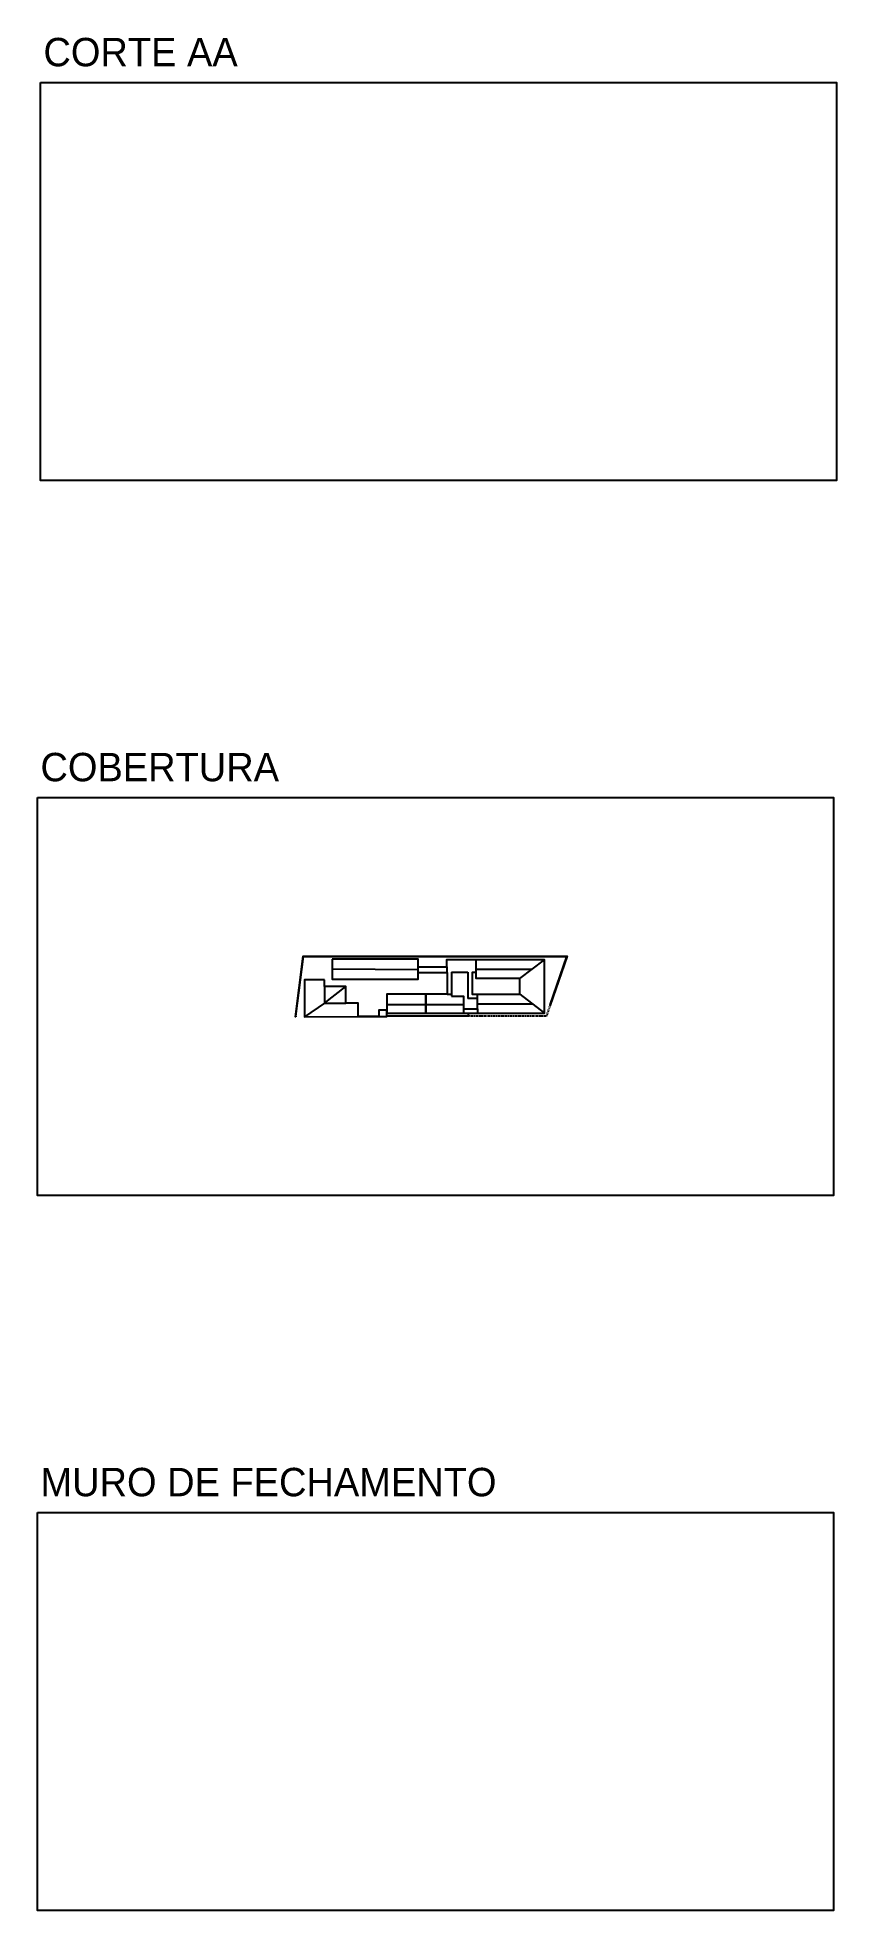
# Model space of a CAD drawing. Header units: centimetres. Extents: x 30244 to 591333, y -111940 to 104227.
# Drawn here: x 409032 to 448394, y -76705 to 15603 of the extents above; entities that cross this region are included whole.
import ezdxf

# ---------------------------------------------------------------- set-up
doc = ezdxf.new("R2010")
doc.units = ezdxf.units.CM
doc.header["$LTSCALE"] = 4
doc.linetypes.add('HIDDENX2', pattern=[19.05, 12.7, -6.35])
for name, color, linetype in [('0.1', 1, 'Continuous'), ('0.2', 2, 'Continuous'), ('0.4', 4, 'Continuous'), ('NOVO', 170, 'Continuous')]:
    doc.layers.add(name, color=color, linetype=linetype)
doc.layers.add('C-TEXTO-03', color=2, linetype='Continuous', lineweight=20)
doc.styles.add('Símbolos', font='ERASLGHT.TTF')

msp = doc.modelspace()

# ---------------------------------------------------------------- texts
at = {"layer": '0.1', "char_height": 1400, "width": 24161.92517, "attachment_point": 1, "style": 'Símbolos'}
for s, insert in [('COBERTURA', (409178.756, -19653.77)), ('MURO DE FECHAMENTO', (409178.756, -54889.199))]:
    msp.add_mtext(s, dxfattribs=dict(at, insert=insert))
at = {"layer": 'C-TEXTO-03', "insert": (409325.521, 15581.659), "char_height": 1400, "width": 24161.92517, "attachment_point": 1, "style": 'Símbolos'}
msp.add_mtext('CORTE AA', dxfattribs=at)

# ---------------------------------------------------------------- linework, layer by layer
at = {"layer": '0.1'}
for points in [[(409031.992, -21850.465), (448247.366, -21850.465), (448247.366, -41469.493), (409031.992, -41469.493)], [(409031.992, -57085.894), (448247.366, -57085.894), (448247.366, -76704.923), (409031.992, -76704.923)]]:
    msp.add_lwpolyline(points, close=True, dxfattribs=at)
at = {"layer": '0.1', "linetype": 'HIDDENX2'}
for points in [[(434285.482, -32083.245), (434098.39, -32622.746)], [(434098.39, -32622.746), (430257.846, -32633.245)]]:
    msp.add_lwpolyline(points, dxfattribs=at)
at = {"layer": '0.2'}
for p, q in [((423166.837, -31169.835), (423166.837, -31983.221)), ((423166.837, -31983.221), (424221.837, -31169.835)), ((423166.837, -31983.221), (422183.218, -32655.319)), ((423166.837, -31983.221), (424221.837, -31983.221)), ((428162.144, -32066.442), (426242.135, -32066.442))]:
    msp.add_line(p, q, dxfattribs=at)
msp.add_lwpolyline([(423166.837, -30839.835), (422181.837, -30839.835), (422183.218, -32655.319), (424835.905, -32647.413), (424836.42, -31983.221), (424221.837, -31983.221), (424221.837, -31169.835), (423166.837, -31169.835), (423166.837, -30839.835)], dxfattribs=at)
for points in [[(426242.135, -32481.442), (428162.144, -32481.442), (428162.144, -31551.442), (426242.135, -31551.442)], [(425842.135, -32645.317), (426242.135, -32645.317), (426242.135, -32330.317), (425842.135, -32330.317)]]:
    msp.add_lwpolyline(points, close=True, dxfattribs=at)
at = {"layer": '0.4'}
for p, q in [((427785.911, -30341.976), (423550.911, -30311.938)), ((427785.911, -30476.975), (427785.911, -30206.978)), ((429210.144, -30205.414), (429180.144, -30206.978)), ((429210.144, -30476.975), (429210.144, -30205.414)), ((430645.144, -30775.442), (430645.144, -29845.442)), ((430645.144, -30310.442), (433402.144, -30310.442)), ((432792.144, -30775.442), (434012.144, -29845.442)), ((429425.144, -30461.975), (430225.144, -30461.975)), ((430225.144, -30461.975), (430225.144, -31766.442)), ((430023.546, -32066.442), (428162.144, -32066.442)), ((429210.144, -31551.442), (429425.144, -31551.442)), ((430023.546, -31651.442), (430023.546, -32481.442)), ((430023.546, -32266.442), (430023.546, -32481.442)), ((430702.144, -31766.442), (430702.144, -31551.442)), ((430702.144, -32016.442), (433402.144, -32016.442)), ((430702.144, -32266.442), (430702.144, -32481.442)), ((430702.144, -32266.442), (430702.144, -32481.442)), ((432792.144, -31551.442), (434012.144, -32481.442)), ((421763.811, -32636.466), (421760.688, -32656.474)), ((424820.905, -32647.444), (425842.135, -32645.317)), ((424835.92, -32632.413), (425842.104, -32630.317)), ((430257.846, -32633.245), (430257.846, -32481.541, 72875.6))]:
    msp.add_line(p, q, dxfattribs=at)
for points in [[(421760.688, -32656.474), (421741.086, -32656.528), (422122.972, -29666.978), (435123.412, -29666.978), (434285.482, -32083.245)], [(421763.811, -32636.466), (422140.579, -29686.978), (435095.307, -29686.978), (434271.249, -32063.245)], [(423550.911, -29816.978), (423550.911, -30806.898), (427785.911, -30806.898), (427785.911, -30476.975), (429210.144, -30476.975), (429210.144, -31551.442), (428162.144, -31551.442), (428162.144, -32481.442), (434012.144, -32481.442), (434012.144, -29845.442), (429180.144, -29845.442), (429180.144, -30206.978), (427785.911, -30206.978), (427785.911, -29816.978), (423550.911, -29816.978)], [(429425.144, -30461.975), (429425.144, -31651.442)], [(430645.144, -30476.975), (430440.144, -30476.975), (430440.144, -31551.442), (432792.144, -31551.442), (432792.144, -30775.442), (430645.144, -30775.442), (430645.144, -30476.975)], [(429425.144, -31651.442), (430023.546, -31651.442), (430023.546, -32266.442), (430702.144, -32266.442), (430702.144, -31766.442), (430225.144, -31766.442)], [(430257.846, -32613.245), (426242.135, -32626.009)], [(430257.846, -32633.245), (426242.135, -32645.317)]]:
    msp.add_lwpolyline(points, dxfattribs=at)
at = {"layer": 'NOVO'}
msp.add_lwpolyline([(409178.756, 13384.964), (448394.131, 13384.964), (448394.131, -6234.064), (409178.756, -6234.064)], close=True, dxfattribs=at)

msp.set_redraw_order([(e.dxf.handle, doc.entitydb.next_handle()) for e in msp.query("TEXT MTEXT ATTDEF DIMENSION ARC_DIMENSION")])  # texts and dimensions are drawn at this point

doc.saveas('drawing.dxf')
